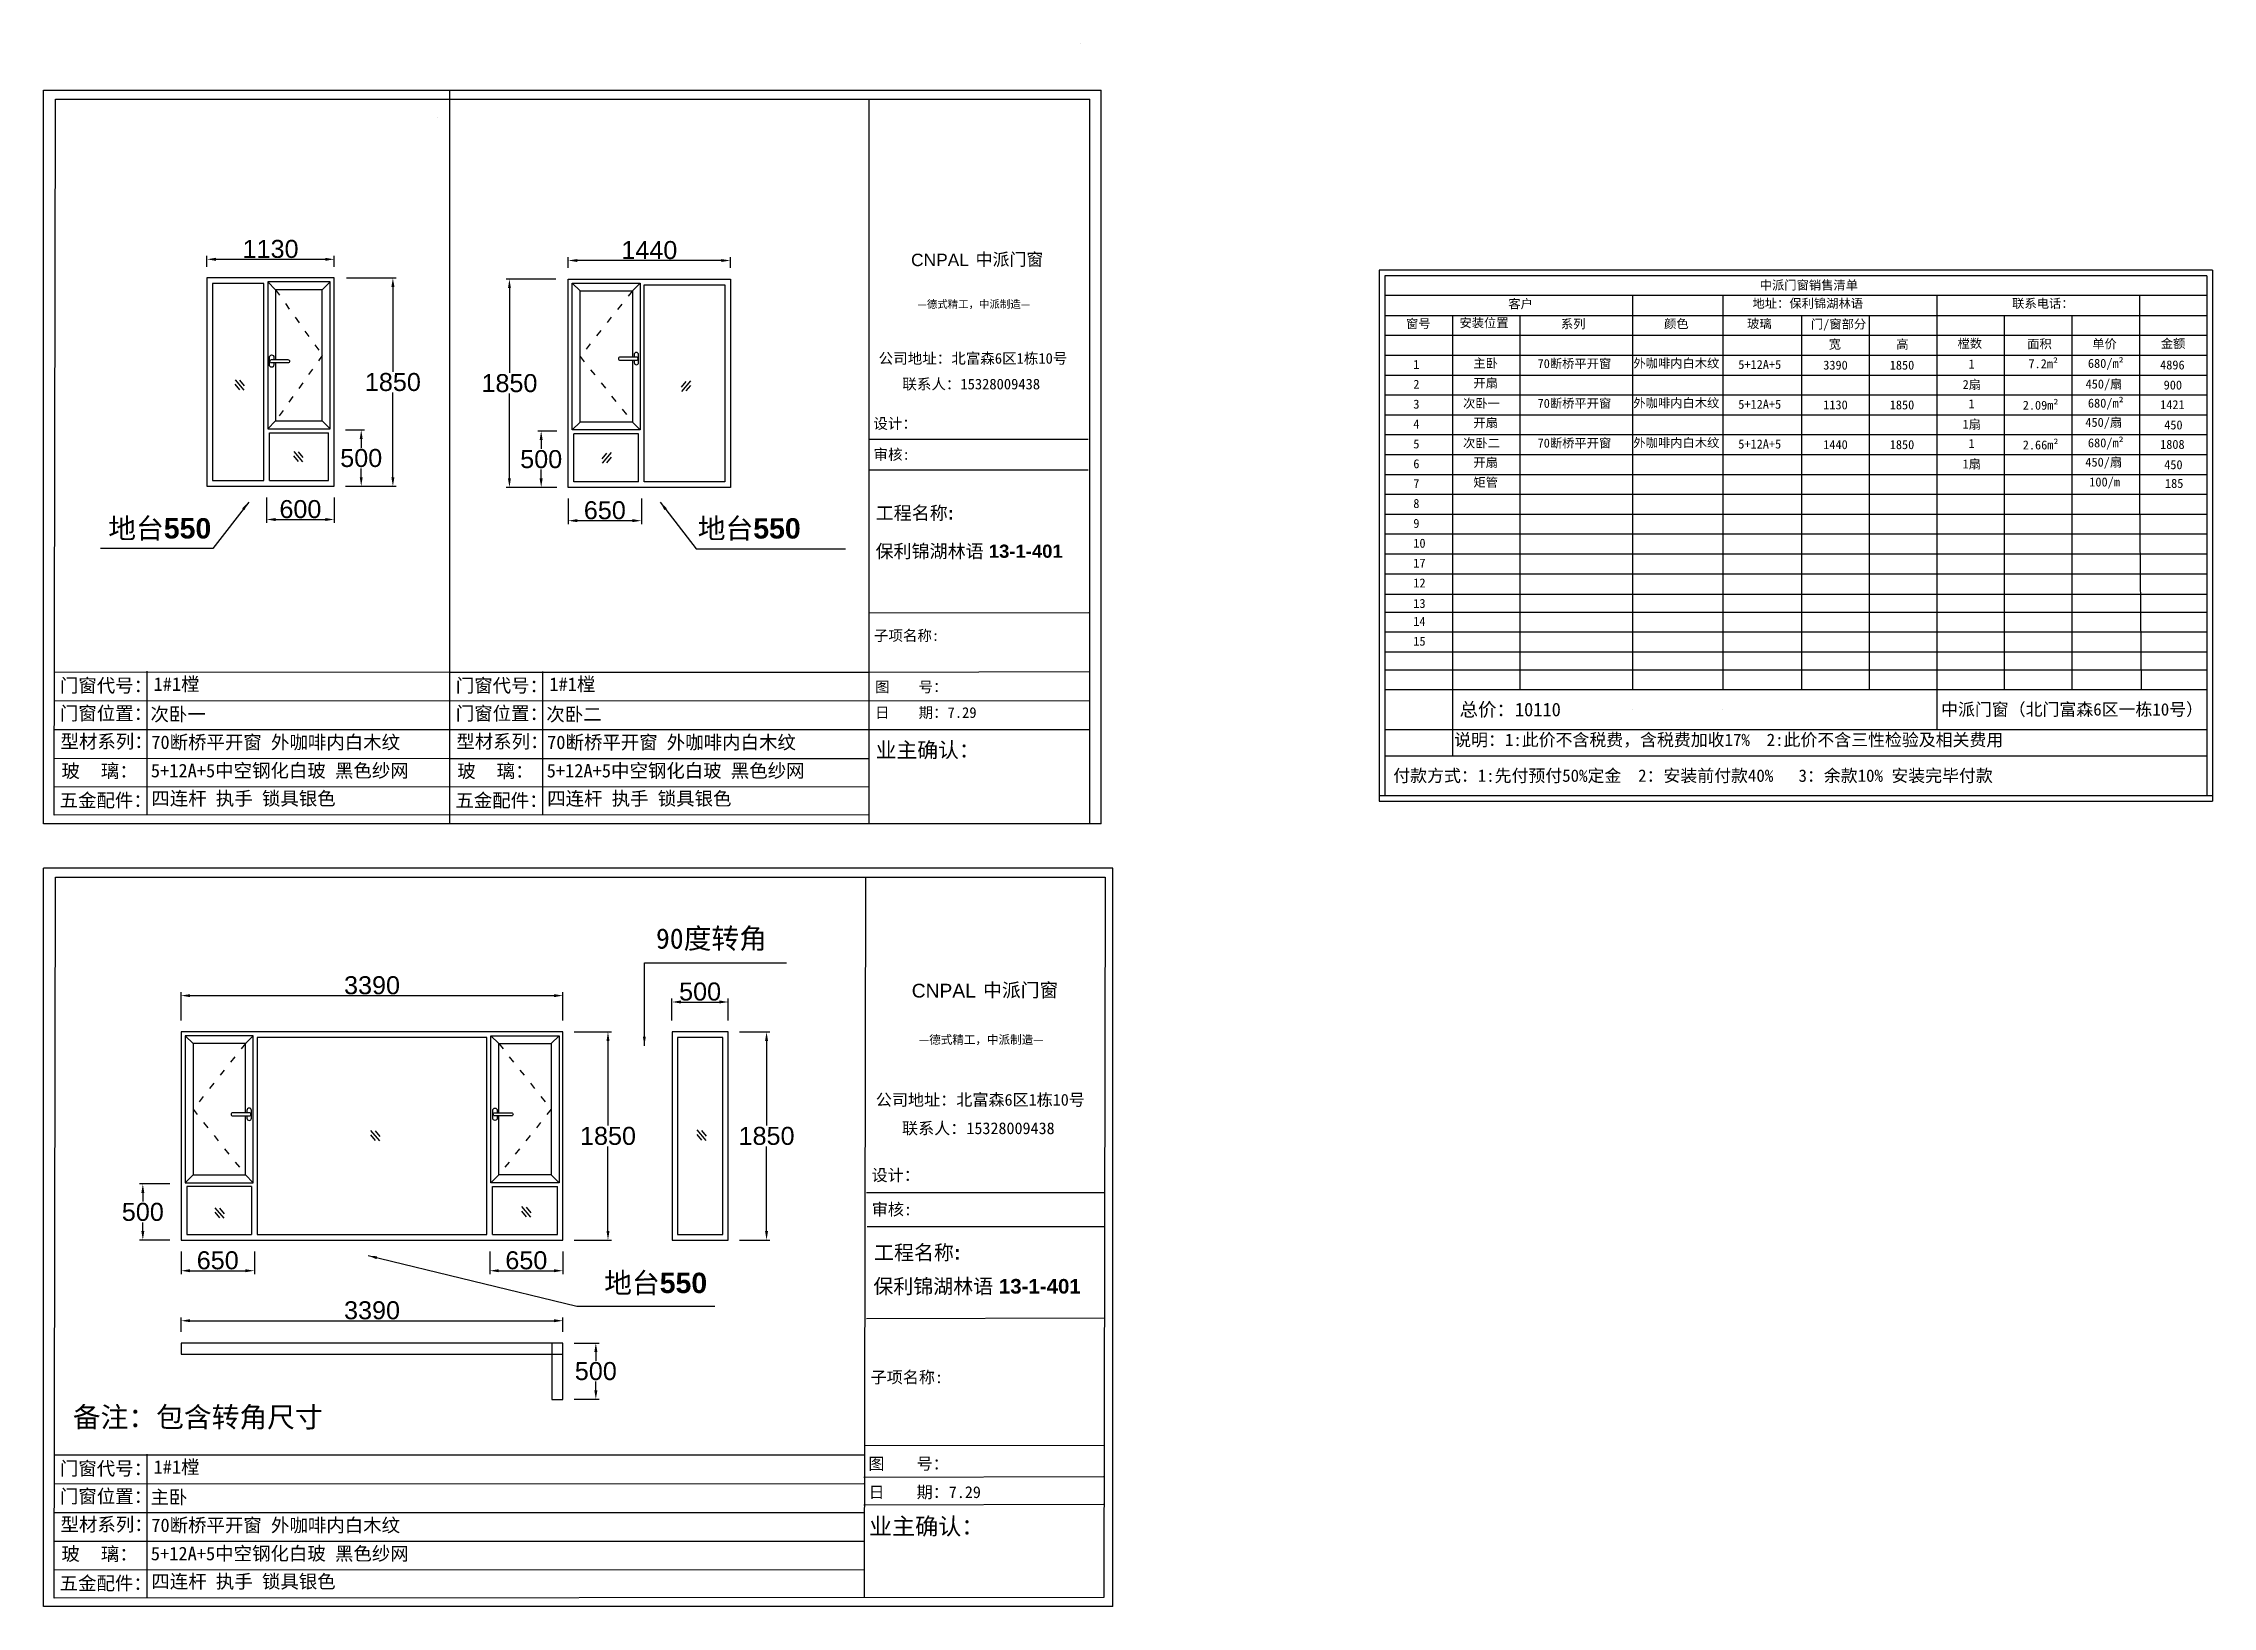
# Model space of a CAD drawing. Header units: inches. Extents: x -138455 to 599497, y -747149 to 13167.
# Drawn here: x 451889 to 471149, y -254215 to -240330 of the extents above; entities that cross this region are included whole.
import ezdxf

# ---------------------------------------------------------------- set-up
doc = ezdxf.new("R2010")
doc.units = ezdxf.units.IN
doc.header["$MEASUREMENT"] = 0
doc.header["$PDMODE"] = 35
doc.header["$PDSIZE"] = -3
doc.linetypes.add('ACAD_ISO03W100', pattern=[30, 12, -18])
doc.layers.add('0 @ 1', color=7, linetype='Continuous')
doc.styles.add('Annotative', font='arialbd.ttf')
doc.styles.add('MtXpl_', font='')
doc.styles.get("Standard").update_dxf_attribs({"font": 'arial.ttf'})
doc.styles.get('MtXpl_').set_extended_font_data('SimSun')
doc.dimstyles.get("Standard").update_dxf_attribs({"dimtxt": 80, "dimasz": 70, "dimexe": 40, "dimexo": 80, "dimgap": 0, "dimtad": 1, "dimtih": 1, "dimtoh": 1, "dimdec": 0, "dimzin": 0, "dimdsep": 46, "dimtxsty": 'Standard', "dimcen": 0.09, "dimadec": 0, "dimazin": 0, "dimtfac": 1, "dimtdec": 0, "dimtofl": 0, "dimtmove": 0, "dimatfit": 3, "dimfxl": 0, "dimtolj": 1, "dimtzin": 0, "dimarcsym": 0})

msp = doc.modelspace()

# ---------------------------------------------------------------- texts
for height, p in [(110.3, (459593.2, -242308.7)), (122.22, (459598.9, -248805.3))]:
    msp.add_text('CNPAL', height=height).set_placement(p)
at = {"style": 'MtXpl_'}
for s, height, p in [('中派门窗', 110.3, (460165.9, -242304.2)), ('—德式精工，中派制造—', 67.874, (459650.9, -242680.6)), ('公司地址：北富森6区1栋10号', 94.517, (459305.4, -243175.5)), ('联系人：15328009438', 94.517, (459515.5, -243403.5)), ('设计：', 94.52, (459258, -243754)), ('审核:', 94.52, (459259.5, -244028.6)), ('子项名称:', 94.52, (459262.6, -245637.5)), ('图    号：', 94.52, (459273.2, -246092.8)), ('日    期：7.29', 94.517, (459273.5, -246321.3)), ('中派门窗', 122.22, (460233.5, -248800.3)), ('—德式精工，中派制造—', 75.213, (459662.9, -249217.3)), ('公司地址：北富森6区1栋10号', 104.737, (459280, -249765.8)), ('联系人：15328009438', 104.737, (459512.7, -250018.5)), ('设计：', 104.74, (459242.3, -250434.7)), ('审核:', 104.74, (459244, -250739)), ('子项名称:', 104.74, (459233.9, -252230.2)), ('图    号：', 104.74, (459214.2, -252997.7)), ('日    期：7.29', 104.737, (459214.5, -253250.9))]:
    msp.add_text(s, height=height, dxfattribs=at).set_placement(p)
at = {"layer": '0 @ 1', "style": 'Annotative'}
for s, height, p in [('工程名称:', 117.32, (459278.5, -244560)), ('保利锦湖林语 13-1-401', 117.315, (459277.8, -244899.5)), ('门窗代号：', 119.99, (452035.9, -246093.6)), ('门窗代号：', 119.99, (455550.5, -246094.2)), ('门窗位置：', 119.99, (452035.9, -246340.7)), ('门窗位置：', 119.99, (455550.5, -246341.3)), ('型材系列：', 119.99, (452041, -246590.5)), ('型材系列：', 119.99, (455555.5, -246591)), ('业主确认：', 135.36, (459279, -246674.1)), ('玻    璃：', 119.99, (452049.3, -246852.3)), ('玻    璃：', 119.99, (455563.9, -246852.9)), ('五金配件：', 119.99, (452033, -247113.2)), ('五金配件：', 119.99, (455547.5, -247113.8)), ('工程名称:', 130, (459264.1, -251134.8)), ('保利锦湖林语 13-1-401', 130, (459258.3, -251435)), ('门窗代号：', 119.99, (452035.9, -253048)), ('门窗位置：', 119.99, (452035.9, -253295.1)), ('型材系列：', 119.99, (452041, -253544.9)), ('业主确认：', 150, (459220.1, -253576.6)), ('玻    璃：', 119.99, (452049.3, -253806.7)), ('五金配件：', 119.99, (452033, -254067.6))]:
    msp.add_text(s, height=height, dxfattribs=at).set_placement(p)
for s, width, insert, char_height, attachment_point in [('{\\fSimSun|b1|i0|c134|p2;中派门窗销售清单}', 1381.442, (467128.1, -242436.9), 80, 1), ('{\\fSimSun|b1|i0|c134|p2;客户}', 485.592, (464895.7, -242603.6), 80, 1), ('{\\fSimSun|b1|i0|c134|p2;地址：保利锦湖林语}', 1564.514, (467064, -242599.4), 80, 1), ('{\\fSimSun|b1|i0|c134|p2;联系电话：}', 603.897, (469369.6, -242599.7), 80, 1), ('{\\fSimSun|b1|i0|c134|p2;窗号}', 485.592, (463988.2, -242779.4), 80, 1), ('{\\fSimSun|b1|i0|c134|p2;安装位置}', 485.592, (464462, -242772.3), 80, 1), ('{\\fSimSun|b1|i0|c134|p2;系列}', 485.592, (465362.9, -242781.6), 80, 1), ('{\\fSimSun|b1|i0|c134|p2;颜色}', 485.592, (466278.8, -242779.7), 80, 1), ('{\\fSimSun|b1|i0|c134|p2;玻璃}', 485.592, (467016.3, -242779.7), 80, 1), ('{\\fSimSun|b1|i0|c134|p2;门/窗部分}', 603.897, (467582.6, -242783.6), 80, 1), ('{\\fSimSun|b1|i0|c134|p2;宽}', 603.897, (467741.1, -242962.4), 80, 1), ('{\\fSimSun|b1|i0|c134|p2;高}', 603.897, (468341.1, -242962.4), 80, 1), ('{\\fSimSun|b1|i0|c134|p2;樘数}', 603.897, (468884.4, -242955.3), 80, 1), ('{\\fSimSun|b1|i0|c134|p2;面积}', 603.897, (469502.9, -242959.2), 80, 1), ('{\\fSimSun|b1|i0|c134|p2;单价}', 603.897, (470080.6, -242959.2), 80, 1), ('{\\fSimSun|b1|i0|c134|p2;金额}', 603.897, (470689.3, -242956.4), 80, 1), ('{\\fSimSun|b1|i0|c134|p2;1}', 485.592, (464052.5, -243141.7), 80, 1), ('{\\fSimSun|b1|i0|c134|p2;主卧}', 921.091, (464585.8, -243130.2), 80, 1), ('{\\fSimSun|b1|i0|c134|p2;70断桥平开窗}', 921.091, (465156.1, -243134.4), 80, 1), ('{\\fSimSun|b1|i0|c134|p2;外咖啡内白木纹}', 840.838, (466006.3, -243131), 80, 1), ('{\\fSimSun|b1|i0|c134|p2;5+12A+5}', 753.781, (466937.9, -243142.8), 80, 1), ('{\\fSimSun|b1|i0|c134|p2;3390}', 753.781, (467692.2, -243148.1), 80, 1), ('{\\fSimSun|b1|i0|c134|p2;1850}', 753.781, (468282.7, -243148.2), 80, 1), ('{\\fSimSun|b1|i0|c134|p2;1}', 753.781, (468981.9, -243138.2), 80, 1), ('{\\fSimSun|b1|i0|c134|p2;7.2m²}', 753.781, (469514.3, -243135.4), 80, 1), ('{\\fSimSun|b1|i0|c134|p2;680/m²}', 753.781, (470042.4, -243132.7), 80, 1), ('{\\fSimSun|b1|i0|c134|p2;4896}', 753.781, (470683.2, -243146.3), 80, 1), ('{\\fSimSun|b1|i0|c134|p2;2}', 485.592, (464052.5, -243318.2), 80, 1), ('{\\fSimSun|b1|i0|c134|p2;开扇}', 921.091, (464585.8, -243306.7), 80, 1), ('{\\fSimSun|b1|i0|c134|p2;2扇}', 921.091, (468929.7, -243320.2), 80, 1), ('{\\fSimSun|b1|i0|c134|p2;450/扇}', 921.091, (470021.4, -243316), 80, 1), ('{\\fSimSun|b1|i0|c134|p2;900}', 921.091, (470714.7, -243324.8), 80, 1), ('{\\fSimSun|b1|i0|c134|p2;3}', 485.592, (464052.5, -243494.6), 80, 1), ('{\\fSimSun|b1|i0|c134|p2;次卧一}', 921.091, (464494, -243487.3), 80, 1), ('{\\fSimSun|b1|i0|c134|p2;70断桥平开窗}', 921.091, (465156.1, -243487.3), 80, 1), ('{\\fSimSun|b1|i0|c134|p2;外咖啡内白木纹}', 840.838, (466006.3, -243483.9), 80, 1), ('{\\fSimSun|b1|i0|c134|p2;5+12A+5}', 753.781, (466937.9, -243495.8), 80, 1), ('{\\fSimSun|b1|i0|c134|p2;1130}', 753.781, (467692.2, -243501), 80, 1), ('{\\fSimSun|b1|i0|c134|p2;1850}', 753.781, (468282.7, -243501.2), 80, 1), ('{\\fSimSun|b1|i0|c134|p2;1}', 753.781, (468981.9, -243491.2), 80, 1), ('{\\fSimSun|b1|i0|c134|p2;2.09m²}', 753.781, (469463.8, -243504.2), 80, 1), ('{\\fSimSun|b1|i0|c134|p2;450/扇}', 921.091, (470019.6, -243656.5), 80, 1), ('{\\fSimSun|b1|i0|c134|p2;680/m²}', 753.781, (470042.4, -243485.6), 80, 1), ('{\\fSimSun|b1|i0|c134|p2;1421}', 753.781, (470683.2, -243499.2), 80, 1), ('{\\fSimSun|b1|i0|c134|p2;4}', 485.592, (464052.5, -243671.1), 80, 1), ('{\\fSimSun|b1|i0|c134|p2;次卧二}', 921.091, (464494, -243840.3), 80, 1), ('{\\fSimSun|b1|i0|c134|p2;开扇}', 921.091, (464585.8, -243659.6), 80, 1), ('{\\fSimSun|b1|i0|c134|p2;70断桥平开窗}', 921.091, (465156.1, -243840.3), 80, 1), ('{\\fSimSun|b1|i0|c134|p2;外咖啡内白木纹}', 840.838, (466006.3, -243836.9), 80, 1), ('{\\fSimSun|b1|i0|c134|p2;1扇}', 921.091, (468929.7, -243673.1), 80, 1), ('{\\fSimSun|b1|i0|c134|p2;680/m²}', 753.781, (470042.4, -243838.5), 80, 1), ('{\\fSimSun|b1|i0|c134|p2;450}', 921.091, (470719.5, -243679.3), 80, 1), ('{\\fSimSun|b1|i0|c134|p2;5}', 485.592, (464052.5, -243847.6), 80, 1), ('{\\fSimSun|b1|i0|c134|p2;6}', 485.592, (464052.5, -244024.1), 80, 1), ('{\\fSimSun|b1|i0|c134|p2;开扇}', 921.091, (464585.8, -244012.6), 80, 1), ('{\\fSimSun|b1|i0|c134|p2;5+12A+5}', 753.781, (466937.9, -243848.7), 80, 1), ('{\\fSimSun|b1|i0|c134|p2;1440}', 753.781, (467692.2, -243854), 80, 1), ('{\\fSimSun|b1|i0|c134|p2;1850}', 753.781, (468282.7, -243854.1), 80, 1), ('{\\fSimSun|b1|i0|c134|p2;1扇}', 921.091, (468929.7, -244026.1), 80, 1), ('{\\fSimSun|b1|i0|c134|p2;1}', 753.781, (468981.9, -243844.1), 80, 1), ('{\\fSimSun|b1|i0|c134|p2;2.66m²}', 753.781, (469463.8, -243857.1), 80, 1), ('{\\fSimSun|b1|i0|c134|p2;450/扇}', 921.091, (470019.6, -244009.5), 80, 1), ('{\\fSimSun|b1|i0|c134|p2;1808}', 753.781, (470683.2, -243852.1), 80, 1), ('{\\fSimSun|b1|i0|c134|p2;7}', 485.592, (464052.5, -244200.5), 80, 1), ('{\\fSimSun|b1|i0|c134|p2;矩管}', 921.091, (464585.8, -244189.1), 80, 1), ('{\\fSimSun|b1|i0|c134|p2;100/m}', 921.091, (470054.2, -244185.9), 80, 1), ('{\\fSimSun|b1|i0|c134|p2;450}', 921.091, (470719.5, -244032.3), 80, 1), ('{\\fSimSun|b1|i0|c134|p2;185}', 921.091, (470726.6, -244198.6), 80, 1), ('{\\fSimSun|b1|i0|c134|p2;8}', 485.592, (464052.5, -244377), 80, 1), ('{\\fSimSun|b1|i0|c134|p2;地台}550', 924.387, (453379.2, -244547.2), 180.693, 3), ('{\\fSimSun|b1|i0|c134|p2;地台}550', 924.387, (457699.1, -244547.9), 180.693, 1), ('{\\fSimSun|b1|i0|c134|p2;9}', 485.592, (464052.5, -244553.5), 80, 1), ('{\\fSimSun|b1|i0|c134|p2;10}', 485.592, (464052.5, -244729.9), 80, 1), ('{\\fSimSun|b1|i0|c134|p2;17}', 485.592, (464052.5, -244906.4), 80, 1), ('{\\fSimSun|b1|i0|c134|p2;12}', 485.592, (464052.5, -245082.9), 80, 1), ('{\\fSimSun|b1|i0|c134|p2;13}', 485.592, (464052.5, -245264.7), 80, 1), ('{\\fSimSun|b1|i0|c134|p2;14}', 485.592, (464052.5, -245423.8), 80, 1), ('{\\fSimSun|b1|i0|c134|p2;15}', 485.592, (464052.5, -245600.3), 80, 1), ('{\\fSimSun|b1|i0|c134|p2;1#1樘}', 4396.385, (452866.8, -245961.3), 119.988, 1), ('{\\fSimSun|b1|i0|c134|p2;1#1樘}', 4396.385, (456381.3, -245961.9), 119.988, 1), ('{\\fSimSun|b1|i0|c134|p2;次卧一}', 4396.385, (452840, -246228.6), 119.988, 1), ('{\\fSimSun|b1|i0|c134|p2;次卧二}', 4396.385, (456354.5, -246229.2), 119.988, 1), ('{\\fSimSun|b1|i0|c134|p2;总价：10110}', 2423.77, (464463.3, -246187.1), 120, 1), ('{\\fSimSun|b1|i0|c134|p2;中派门窗（北门富森6区一栋10号）}', 2734.804, (468739.1, -246190.8), 110, 1), ('{\\fSimSun|b1|i0|c134|p2;70断桥平开窗 外咖啡内白木纹}', 4396.385, (452846.9, -246477.8), 119.988, 1), ('{\\fSimSun|b1|i0|c134|p2;70断桥平开窗 外咖啡内白木纹}', 4396.385, (456361.4, -246478.4), 119.988, 1), ('{\\fSimSun|b1|i0|c134|p2;说明：1:此价不含税费，含税费加收17%  2:此价不含三性检验及相关费用}', 6113.097, (464415.8, -246461.1), 110, 1), ('{\\fSimSun|b1|i0|c134|p2;5+12A+5中空钢化白玻 黑色纱网}', 5972.399, (452843.1, -246729.4), 119.988, 1), ('{\\fSimSun|b1|i0|c134|p2;5+12A+5中空钢化白玻 黑色纱网}', 5972.399, (456357.6, -246730), 119.988, 1), ('{\\fSimSun|b1|i0|c134|p2;付款方式：1:先付预付50%定金  2：安装前付款40%   3：余款10% 安装完毕付款}', 6510.182, (463874.5, -246779.2), 110, 1), ('{\\fSimSun|b1|i0|c134|p2;四连杆 执手 锁具银色}', 5156.596, (452847.7, -246977.3), 119.988, 1), ('{\\fSimSun|b1|i0|c134|p2;四连杆 执手 锁具银色}', 5156.596, (456362.2, -246977.9), 119.988, 1), ('{\\fSimSun|b1|i0|c134|p2;90度转角}', 1580.103, (457327.9, -248190.6), 180.693, 1), ('{\\fSimSun|b1|i0|c134|p2;地台}550', 924.387, (456868.5, -251249.6), 180.693, 1), ('{\\fSimSun|b1|i0|c134|p2;备注：包含转角尺寸}', 2472.472, (452150.3, -252441.5), 180.693, 1), ('{\\fSimSun|b1|i0|c134|p2;1#1樘}', 4396.385, (452866.8, -252915.7), 119.988, 1), ('{\\fSimSun|b1|i0|c134|p2;主卧}', 4396.385, (452840, -253183), 119.988, 1), ('{\\fSimSun|b1|i0|c134|p2;70断桥平开窗 外咖啡内白木纹}', 4396.385, (452846.9, -253432.2), 119.988, 1), ('{\\fSimSun|b1|i0|c134|p2;5+12A+5中空钢化白玻 黑色纱网}', 5972.399, (452843.1, -253683.8), 119.988, 1), ('{\\fSimSun|b1|i0|c134|p2;四连杆 执手 锁具银色}', 5156.596, (452847.7, -253931.7), 119.988, 1)]:
    msp.add_mtext_dynamic_manual_height_columns(s, width=width, gutter_width=903.5, heights=[0], dxfattribs=dict(at, insert=insert, char_height=char_height, attachment_point=attachment_point))

# ---------------------------------------------------------------- blocks, each defined once
blk = doc.blocks.new('*D1071')
at = {"color": 0, "lineweight": -2, "transparency": 16777216}
for p, q in [((453012, -250460), (452742, -250460)), ((452772, -250540), (452772, -250618)), ((453012, -250960), (452742, -250960)), ((452772, -250880), (452772, -250802))]:
    blk.add_line(p, q, dxfattribs=at)
at = {"color": 0, "transparency": 16777216}
for points in [[(452759, -250540), (452785, -250540), (452772, -250460)], [(452759, -250880), (452785, -250880), (452772, -250960)]]:
    blk.add_solid(points, dxfattribs=at)
at = {"layer": 'Defpoints', "color": 0, "transparency": 16777216}
for p in [(453112, -250460), (452772, -250960), (453112, -250960)]:
    blk.add_point(p, dxfattribs=at)
at = {"color": 0, "transparency": 16777216, "insert": (452772, -250710), "char_height": 160, "attachment_point": 5}
blk.add_mtext('\\A1;500', dxfattribs=at)
blk = doc.blocks.new('*D1072')
at = {"color": 0, "lineweight": -2, "transparency": 16777216}
for p, q in [((456602, -249110), (456932, -249110)), ((456902, -249190), (456902, -249943)), ((456902, -250880), (456902, -250127)), ((456602, -250960), (456932, -250960))]:
    blk.add_line(p, q, dxfattribs=at)
at = {"color": 0, "transparency": 16777216}
for points in [[(456889, -249190), (456915, -249190), (456902, -249110)], [(456889, -250880), (456915, -250880), (456902, -250960)]]:
    blk.add_solid(points, dxfattribs=at)
at = {"layer": 'Defpoints', "color": 0, "transparency": 16777216}
for p in [(456502, -249110), (456502, -250960), (456902, -250960)]:
    blk.add_point(p, dxfattribs=at)
at = {"color": 0, "transparency": 16777216, "insert": (456902, -250035), "char_height": 160, "attachment_point": 5}
blk.add_mtext('\\A1;1850', dxfattribs=at)
blk = doc.blocks.new('*D1073')
at = {"color": 0, "lineweight": -2, "transparency": 16777216}
for p, q in [((457470, -249010), (457470, -248815)), ((457550, -248845), (457890, -248845)), ((457970, -249010), (457970, -248815))]:
    blk.add_line(p, q, dxfattribs=at)
at = {"color": 0, "transparency": 16777216}
for points in [[(457550, -248831), (457550, -248858), (457470, -248845)], [(457890, -248831), (457890, -248858), (457970, -248845)]]:
    blk.add_solid(points, dxfattribs=at)
at = {"layer": 'Defpoints', "color": 0, "transparency": 16777216}
for p in [(457970, -248845), (457470, -249110), (457970, -249110)]:
    blk.add_point(p, dxfattribs=at)
at = {"color": 0, "transparency": 16777216, "insert": (457720, -248753), "char_height": 160, "attachment_point": 5}
blk.add_mtext('\\A1;500', dxfattribs=at)
blk = doc.blocks.new('*D1074')
at = {"color": 0, "lineweight": -2, "transparency": 16777216}
for p, q in [((458070, -249110), (458340, -249110)), ((458310, -249190), (458310, -249943)), ((458310, -250880), (458310, -250127)), ((458070, -250960), (458340, -250960))]:
    blk.add_line(p, q, dxfattribs=at)
at = {"color": 0, "transparency": 16777216}
for points in [[(458297, -249190), (458323, -249190), (458310, -249110)], [(458297, -250880), (458323, -250880), (458310, -250960)]]:
    blk.add_solid(points, dxfattribs=at)
at = {"layer": 'Defpoints', "color": 0, "transparency": 16777216}
for p in [(457970, -249110), (457970, -250960), (458310, -250960)]:
    blk.add_point(p, dxfattribs=at)
at = {"color": 0, "transparency": 16777216, "insert": (458310, -250035), "char_height": 160, "attachment_point": 5}
blk.add_mtext('\\A1;1850', dxfattribs=at)
blk = doc.blocks.new('123as')
at = {"color": 0}
for p, q in [((90189, 51387), (90252, 51462)), ((90194, 51330), (90312, 51470)), ((90251, 51335), (90314, 51410))]:
    blk.add_line(p, q, dxfattribs=at)
blk = doc.blocks.new('*D1076')
at = {"color": 0, "lineweight": -2, "transparency": 16777216}
for p, q in [((453112, -251060), (453112, -251262)), ((453762, -251060), (453762, -251262)), ((453192, -251232), (453682, -251232))]:
    blk.add_line(p, q, dxfattribs=at)
at = {"color": 0, "transparency": 16777216}
for points in [[(453192, -251218), (453192, -251245), (453112, -251232)], [(453682, -251218), (453682, -251245), (453762, -251232)]]:
    blk.add_solid(points, dxfattribs=at)
at = {"layer": 'Defpoints', "color": 0, "transparency": 16777216}
for p in [(453112, -250960), (453762, -250960), (453762, -251232)]:
    blk.add_point(p, dxfattribs=at)
at = {"color": 0, "transparency": 16777216, "insert": (453437, -251140), "char_height": 160, "attachment_point": 5}
blk.add_mtext('\\A1;650', dxfattribs=at)
blk = doc.blocks.new('*D1075')
at = {"color": 0, "lineweight": -2, "transparency": 16777216}
for p, q in [((455852, -251060), (455852, -251262)), ((456502, -251060), (456502, -251262)), ((455932, -251232), (456422, -251232))]:
    blk.add_line(p, q, dxfattribs=at)
at = {"color": 0, "transparency": 16777216}
for points in [[(455932, -251218), (455932, -251245), (455852, -251232)], [(456422, -251218), (456422, -251245), (456502, -251232)]]:
    blk.add_solid(points, dxfattribs=at)
at = {"layer": 'Defpoints', "color": 0, "transparency": 16777216}
for p in [(455852, -250960), (456502, -250960), (456502, -251232)]:
    blk.add_point(p, dxfattribs=at)
at = {"color": 0, "transparency": 16777216, "insert": (456177, -251140), "char_height": 160, "attachment_point": 5}
blk.add_mtext('\\A1;650', dxfattribs=at)
blk = doc.blocks.new('*D1077')
at = {"color": 0, "lineweight": -2, "transparency": 16777216}
for p, q in [((453112, -249010), (453112, -248758)), ((453192, -248788), (456422, -248788)), ((456502, -249010), (456502, -248758))]:
    blk.add_line(p, q, dxfattribs=at)
at = {"color": 0, "transparency": 16777216}
for points in [[(453192, -248775), (453192, -248802), (453112, -248788)], [(456422, -248775), (456422, -248802), (456502, -248788)]]:
    blk.add_solid(points, dxfattribs=at)
at = {"layer": 'Defpoints', "color": 0, "transparency": 16777216}
for p in [(456502, -248788), (453112, -249110), (456502, -249110)]:
    blk.add_point(p, dxfattribs=at)
at = {"color": 0, "transparency": 16777216, "insert": (454807, -248697), "char_height": 160, "attachment_point": 5}
blk.add_mtext('\\A1;3390', dxfattribs=at)
blk = doc.blocks.new('*D1078')
at = {"color": 0, "lineweight": -2, "transparency": 16777216}
for p, q in [((454580, -242414), (455022, -242414)), ((454992, -242494), (454992, -243247)), ((454992, -244184), (454992, -243430)), ((454580, -244264), (455022, -244264))]:
    blk.add_line(p, q, dxfattribs=at)
at = {"color": 0, "transparency": 16777216}
for points in [[(454979, -242494), (455006, -242494), (454992, -242414)], [(454979, -244184), (455006, -244184), (454992, -244264)]]:
    blk.add_solid(points, dxfattribs=at)
at = {"layer": 'Defpoints', "color": 0, "transparency": 16777216}
for p in [(454480, -242414), (454480, -244264), (454992, -244264)]:
    blk.add_point(p, dxfattribs=at)
at = {"color": 0, "transparency": 16777216, "insert": (454992, -243339), "char_height": 160, "attachment_point": 5}
blk.add_mtext('\\A1;1850', dxfattribs=at)
blk = doc.blocks.new('*D1079')
at = {"color": 0, "lineweight": -2, "transparency": 16777216}
for p, q in [((453341, -242314), (453341, -242218)), ((453421, -242248), (454391, -242248)), ((454471, -242314), (454471, -242218))]:
    blk.add_line(p, q, dxfattribs=at)
at = {"color": 0, "transparency": 16777216}
for points in [[(453421, -242235), (453421, -242262), (453341, -242248)], [(454391, -242235), (454391, -242262), (454471, -242248)]]:
    blk.add_solid(points, dxfattribs=at)
at = {"layer": 'Defpoints', "color": 0, "transparency": 16777216}
for p in [(454471, -242248), (453341, -242414), (454471, -242414)]:
    blk.add_point(p, dxfattribs=at)
at = {"color": 0, "transparency": 16777216, "insert": (453906, -242157), "char_height": 160, "attachment_point": 5}
blk.add_mtext('\\A1;1130', dxfattribs=at)
blk = doc.blocks.new('*D1080')
at = {"color": 0, "lineweight": -2, "transparency": 16777216}
for p, q in [((453871, -244364), (453871, -244589)), ((454471, -244364), (454471, -244589)), ((453951, -244559), (454391, -244559))]:
    blk.add_line(p, q, dxfattribs=at)
at = {"color": 0, "transparency": 16777216}
for points in [[(453951, -244546), (453951, -244573), (453871, -244559)], [(454391, -244546), (454391, -244573), (454471, -244559)]]:
    blk.add_solid(points, dxfattribs=at)
at = {"layer": 'Defpoints', "color": 0, "transparency": 16777216}
for p in [(453871, -244264), (454471, -244264), (454471, -244559)]:
    blk.add_point(p, dxfattribs=at)
at = {"color": 0, "transparency": 16777216, "insert": (454171, -244468), "char_height": 160, "attachment_point": 5}
blk.add_mtext('\\A1;600', dxfattribs=at)
blk = doc.blocks.new('*D1081')
at = {"color": 0, "lineweight": -2, "transparency": 16777216}
for p, q in [((454571, -243764), (454741, -243764)), ((454711, -243844), (454711, -243922)), ((454711, -244184), (454711, -244105)), ((454571, -244264), (454741, -244264))]:
    blk.add_line(p, q, dxfattribs=at)
at = {"color": 0, "transparency": 16777216}
for points in [[(454698, -243844), (454724, -243844), (454711, -243764)], [(454698, -244184), (454724, -244184), (454711, -244264)]]:
    blk.add_solid(points, dxfattribs=at)
at = {"layer": 'Defpoints', "color": 0, "transparency": 16777216}
for p in [(454471, -243764), (454471, -244264), (454711, -244264)]:
    blk.add_point(p, dxfattribs=at)
at = {"color": 0, "transparency": 16777216, "insert": (454711, -244014), "char_height": 160, "attachment_point": 5}
blk.add_mtext('\\A1;500', dxfattribs=at)
blk = doc.blocks.new('*D1082')
at = {"color": 0, "lineweight": -2, "transparency": 16777216}
for p, q in [((456439, -242424), (455997, -242424)), ((456027, -242504), (456027, -243257)), ((456027, -244194), (456027, -243441)), ((456439, -244274), (455997, -244274))]:
    blk.add_line(p, q, dxfattribs=at)
at = {"color": 0, "transparency": 16777216}
for points in [[(456014, -242504), (456040, -242504), (456027, -242424)], [(456014, -244194), (456040, -244194), (456027, -244274)]]:
    blk.add_solid(points, dxfattribs=at)
at = {"layer": 'Defpoints', "color": 0, "transparency": 16777216}
for p in [(456539, -242424), (456027, -244274), (456539, -244274)]:
    blk.add_point(p, dxfattribs=at)
at = {"color": 0, "transparency": 16777216, "insert": (456027, -243349), "char_height": 160, "attachment_point": 5}
blk.add_mtext('\\A1;1850', dxfattribs=at)
blk = doc.blocks.new('*D1084')
at = {"color": 0, "lineweight": -2, "transparency": 16777216}
for p, q in [((456549, -242324), (456549, -242229)), ((457909, -242259), (456629, -242259)), ((457989, -242324), (457989, -242229))]:
    blk.add_line(p, q, dxfattribs=at)
at = {"color": 0, "transparency": 16777216}
for points in [[(456629, -242246), (456629, -242272), (456549, -242259)], [(457909, -242246), (457909, -242272), (457989, -242259)]]:
    blk.add_solid(points, dxfattribs=at)
at = {"layer": 'Defpoints', "color": 0, "transparency": 16777216}
for p in [(456549, -242259), (456549, -242424), (457989, -242424)]:
    blk.add_point(p, dxfattribs=at)
at = {"color": 0, "transparency": 16777216, "insert": (457269, -242167), "char_height": 160, "attachment_point": 5}
blk.add_mtext('\\A1;1440', dxfattribs=at)
blk = doc.blocks.new('*D1085')
at = {"color": 0, "lineweight": -2, "transparency": 16777216}
for p, q in [((456549, -244374), (456549, -244600)), ((457199, -244374), (457199, -244600)), ((457119, -244570), (456629, -244570))]:
    blk.add_line(p, q, dxfattribs=at)
at = {"color": 0, "transparency": 16777216}
for points in [[(456629, -244556), (456629, -244583), (456549, -244570)], [(457119, -244556), (457119, -244583), (457199, -244570)]]:
    blk.add_solid(points, dxfattribs=at)
at = {"layer": 'Defpoints', "color": 0, "transparency": 16777216}
for p in [(456549, -244274), (457199, -244274), (456549, -244570)]:
    blk.add_point(p, dxfattribs=at)
at = {"color": 0, "transparency": 16777216, "insert": (456874, -244478), "char_height": 160, "attachment_point": 5}
blk.add_mtext('\\A1;650', dxfattribs=at)
blk = doc.blocks.new('*D1083')
at = {"color": 0, "lineweight": -2, "transparency": 16777216}
for p, q in [((456449, -243774), (456279, -243774)), ((456309, -243854), (456309, -243932)), ((456309, -244194), (456309, -244116)), ((456449, -244274), (456279, -244274))]:
    blk.add_line(p, q, dxfattribs=at)
at = {"color": 0, "transparency": 16777216}
for points in [[(456295, -243854), (456322, -243854), (456309, -243774)], [(456295, -244194), (456322, -244194), (456309, -244274)]]:
    blk.add_solid(points, dxfattribs=at)
at = {"layer": 'Defpoints', "color": 0, "transparency": 16777216}
for p in [(456549, -243774), (456309, -244274), (456549, -244274)]:
    blk.add_point(p, dxfattribs=at)
at = {"color": 0, "transparency": 16777216, "insert": (456309, -244024), "char_height": 160, "attachment_point": 5}
blk.add_mtext('\\A1;500', dxfattribs=at)
blk = doc.blocks.new('dzcs')
blk.add_lwpolyline([(142182, -3328), (142182, -3342, 0.414214), (142196, -3355), (142196, -3355, 0.414214), (142209, -3342), (142209, -3294, 0.414214), (142196, -3280), (142196, -3280, 0.414214), (142182, -3294), (142182, -3308)], format="xyb")
blk.add_lwpolyline([(142096, -3328), (142196, -3328, 0.414214), (142206, -3318), (142206, -3318, 0.414214), (142196, -3308), (142096, -3308, 0.414214), (142086, -3318), (142086, -3318, 0.414214)], format="xyb", close=True)
blk = doc.blocks.new('*D1086')
at = {"color": 0, "lineweight": -2, "transparency": 16777216}
for p, q in [((453112, -251774), (453112, -251646)), ((453192, -251676), (456422, -251676)), ((456502, -251774), (456502, -251646))]:
    blk.add_line(p, q, dxfattribs=at)
at = {"color": 0, "transparency": 16777216}
for points in [[(453192, -251662), (453192, -251689), (453112, -251676)], [(456422, -251662), (456422, -251689), (456502, -251676)]]:
    blk.add_solid(points, dxfattribs=at)
at = {"layer": 'Defpoints', "color": 0, "transparency": 16777216}
for p in [(456502, -251676), (453112, -251874), (456502, -251874)]:
    blk.add_point(p, dxfattribs=at)
at = {"color": 0, "transparency": 16777216, "insert": (454807, -251584), "char_height": 160, "attachment_point": 5}
blk.add_mtext('\\A1;3390', dxfattribs=at)
blk = doc.blocks.new('*D1087')
at = {"color": 0, "lineweight": -2, "transparency": 16777216}
for p, q in [((456602, -251874), (456824, -251874)), ((456794, -251954), (456794, -252033)), ((456794, -252294), (456794, -252216)), ((456602, -252374), (456824, -252374))]:
    blk.add_line(p, q, dxfattribs=at)
at = {"color": 0, "transparency": 16777216}
for points in [[(456781, -251954), (456808, -251954), (456794, -251874)], [(456781, -252294), (456808, -252294), (456794, -252374)]]:
    blk.add_solid(points, dxfattribs=at)
at = {"layer": 'Defpoints', "color": 0, "transparency": 16777216}
for p in [(456502, -251874), (456502, -252374), (456794, -252374)]:
    blk.add_point(p, dxfattribs=at)
at = {"color": 0, "transparency": 16777216, "insert": (456794, -252124), "char_height": 160, "attachment_point": 5}
blk.add_mtext('\\A1;500', dxfattribs=at)

# ---------------------------------------------------------------- dimensions: what is measured, and where the dimension line sits
for base, p1, p2, picture, middle in [((454470.6, -242248.4), (453340.6, -242413.7), (454470.6, -242413.7), '*D1079', (453905.6, -242156.7)), ((454470.6, -244559.3), (453870.6, -244263.7), (454470.6, -244263.7), '*D1080', (454170.6, -244467.6)), ((456502.5, -248788.4), (453112.5, -249109.9), (456502.5, -249109.9), '*D1077', (454807.5, -248696.7)), ((457970.5, -248844.8), (457470.5, -249109.9), (457970.5, -249109.9), '*D1073', (457720.5, -248753.1)), ((453762.5, -251231.7), (453112.5, -250959.9), (453762.5, -250959.9), '*D1076', (453437.5, -251140)), ((456502.5, -251231.7), (455852.5, -250959.9), (456502.5, -250959.9), '*D1075', (456177.5, -251140)), ((456502.5, -251675.7), (453112.5, -251874.3), (456502.5, -251874.3), '*D1086', (454807.5, -251584))]:
    dim = msp.add_linear_dim(base=base, p1=p1, p2=p2, dimstyle='Standard', override={"dimtxt": 160, "dimasz": 80, "dimexe": 30, "dimexo": 100, "dimgap": 10})
    dim.commit()
    dim.dimension.update_dxf_attribs({"geometry": picture, "text_midpoint": middle})
for base, p1, p2, angle, picture, middle in [((456548.9, -242258.8), (457988.9, -242424.1), (456548.9, -242424.1), 180, '*D1084', (457268.9, -242167.1)), ((454711, -244263.7), (454470.6, -243763.7), (454470.6, -244263.7), 90, '*D1081', (454711, -244013.7)), ((456308.5, -244274.1), (456548.9, -243774.1), (456548.9, -244274.1), 90, '*D1083', (456308.5, -244024.1)), ((456548.9, -244569.7), (457198.9, -244274.1), (456548.9, -244274.1), 180, '*D1085', (456873.9, -244478)), ((456902, -250959.9), (456502.5, -249109.9), (456502.5, -250959.9), 90, '*D1072', (456902, -250034.9)), ((458309.9, -250959.9), (457970.5, -249109.9), (457970.5, -250959.9), 90, '*D1074', (458309.9, -250034.9)), ((452772, -250959.9), (453112.5, -250459.9), (453112.5, -250959.9), 90, '*D1071', (452772, -250709.9)), ((456794.3, -252374.3), (456502.5, -251874.3), (456502.5, -252374.3), 90, '*D1087', (456794.3, -252124.3))]:
    dim = msp.add_linear_dim(base=base, p1=p1, p2=p2, angle=angle, dimstyle='Standard', override={"dimtxt": 160, "dimasz": 80, "dimexe": 30, "dimexo": 100, "dimgap": 10})
    dim.commit()
    dim.dimension.update_dxf_attribs({"geometry": picture, "text_midpoint": middle})
for base, p1, p2, picture, middle in [((454992.4, -244263.7), (454480.4, -242413.7), (454480.4, -244263.7), '*D1078', (454992.4, -243338.7)), ((456027.1, -244274.1), (456539.1, -242424.1), (456539.1, -244274.1), '*D1082', (456027.1, -243349.1))]:
    dim = msp.add_linear_dim(base=base, p1=p1, p2=p2, angle=90, dimstyle='Standard', override={"dimtxt": 160, "dimasz": 80, "dimexe": 30, "dimexo": 100, "dimgap": 10})
    dim.commit()
    dim.dimension.update_dxf_attribs({"geometry": picture, "text_midpoint": middle, "dimtype": 160})

# ---------------------------------------------------------------- linework, layer by layer
for p, q in [((461101.9, -240330.3), (461101.9, -240330.5)), ((451889, -247261.5), (451889, -240745.1)), ((451889, -240745.1), (461279.6, -240745.1)), ((455497.2, -247261.3), (455497.2, -240745.7)), ((461179.6, -240745.7), (461179.6, -240745.7)), ((461279.6, -247261.5), (461279.6, -240745.1)), ((451983.5, -247184.7), (451995.1, -240824.8)), ((451995.1, -240824.8), (461179.6, -240825.7)), ((459222.5, -247261.4), (459222.5, -240825.7)), ((461179.6, -247261.5), (461179.6, -240825.7)), ((455388.8, -240992.9), (455388.8, -240993.1)), ((454470.6, -242413.7), (453340.6, -242413.7)), ((453340.6, -242413.7), (453340.6, -244263.7)), ((453845.6, -244213.7), (453845.6, -242463.7)), ((453950.6, -242518.7), (453880.6, -242448.7)), ((454365.6, -242518.7), (454435.6, -242448.7)), ((454470.6, -244263.7), (454470.6, -242413.7)), ((456548.9, -244274.1), (456548.9, -242424.1)), ((456548.9, -242424.1), (457988.9, -242424.1)), ((456653.9, -242529.1), (456583.9, -242459.1)), ((457118.9, -242529.1), (457188.9, -242459.1)), ((457223.9, -244224.1), (457223.9, -242474.1)), ((457988.9, -242424.1), (457988.9, -244274.1)), ((471149.5, -242344.4), (463749.5, -242344.4)), ((463749.5, -242344.4), (463749.5, -247059.7)), ((471099.5, -242394.4), (463799.5, -242394.4)), ((463799.5, -242394.4), (463799.5, -247009.7)), ((471099.5, -242394.4), (471099.5, -247009.7)), ((471149.5, -242344.4), (471149.5, -247059.7)), ((471099.5, -242570.4), (463799.5, -242570.4)), ((465999.5, -242570.4), (465999.5, -244335.1)), ((466799.5, -242570.4), (466799.5, -244864.5)), ((468699.5, -242570.4), (468699.5, -246423.4)), ((470499.5, -242570.4), (470499.5, -244335.1)), ((463799.5, -242746.8), (471099.5, -242746.8)), ((464399.5, -242746.8), (464399.5, -244335.1)), ((464999.5, -242746.8), (464999.5, -244335.1)), ((467499.5, -242746.8), (467499.5, -244864.5)), ((468099.5, -242746.8), (468099.5, -246070.4)), ((469299.5, -242746.8), (469299.5, -246070.4)), ((469899.5, -242746.8), (469899.5, -244335.1)), ((463799.5, -242923.3), (471099.5, -242923.3)), ((463799.5, -243099.8), (471099.5, -243099.8)), ((463799.5, -243276.2), (471099.5, -243276.2)), ((463799.5, -243452.7), (471099.5, -243452.7)), ((463799.5, -243629.2), (471099.5, -243629.2)), ((453950.6, -243683.7), (453880.6, -243753.7)), ((453895.6, -244213.7), (453895.6, -243788.7)), ((453895.6, -243788.7), (454420.6, -243788.7)), ((454365.6, -243683.7), (454435.6, -243753.7)), ((456653.9, -243694.1), (456583.9, -243764.1)), ((457173.9, -243799.1), (456598.9, -243799.1)), ((457118.9, -243694.1), (457188.9, -243764.1)), ((457173.9, -244224.1), (457173.9, -243799.1)), ((463799.5, -243805.7), (471099.5, -243805.7)), ((459216.4, -243846.4), (461166.2, -243846.7)), ((463799.5, -243982.1), (471099.5, -243982.1)), ((459222.5, -244118.7), (461166.2, -244118.9)), ((463799.5, -244158.6), (471099.5, -244158.6)), ((453340.6, -244263.7), (454470.6, -244263.7)), ((457988.9, -244274.1), (456548.9, -244274.1)), ((463799.5, -244335.1), (471099.5, -244335.1)), ((464399.5, -244335.1), (464399.5, -245041)), ((464999.5, -244335.1), (464999.5, -244864.5)), ((465999.5, -244335.1), (465999.5, -244864.5)), ((469899.5, -244335.1), (469899.5, -246070.4)), ((470499.5, -244335.1), (470514.6, -246070.4)), ((463799.5, -244511.5), (471099.5, -244511.5)), ((463799.5, -244688), (471099.5, -244688)), ((463799.5, -244864.5), (471099.5, -244864.5)), ((464999.5, -244864.5), (464999.5, -246070.4)), ((465999.5, -244864.5), (465999.5, -246070.4)), ((466799.5, -244864.5), (466799.5, -246070.4)), ((467499.5, -244864.5), (467499.5, -246070.4)), ((463799.5, -245041), (471099.5, -245041)), ((464399.5, -245041), (464399.5, -246657.7)), ((463799.5, -245222.7), (471099.5, -245222.7)), ((459222.5, -245389.7), (461170.4, -245384)), ((463799.5, -245381.9), (471099.5, -245381.9)), ((463799.5, -245558.3), (471099.5, -245558.3)), ((463799.5, -245734.8), (471099.5, -245734.8)), ((463799.5, -245734.8), (471099.5, -245734.8)), ((451982.6, -245913.8), (455497.2, -245914.4)), ((452807, -245907.6), (452807.4, -247179.4)), ((455497.2, -245914.4), (459222.5, -245914.7)), ((456321.5, -245908.2), (456321.9, -247180)), ((459209.3, -245914.8), (461179.6, -245909)), ((463799.5, -245894), (471099.5, -245894)), ((463799.5, -246070.4), (471099.5, -246070.4)), ((451982.8, -246169.2), (455497.2, -246168)), ((455497.3, -246169.8), (461179.6, -246168.3)), ((464999.5, -246246), (464999.5, -246246.9)), ((465999.5, -246246), (465999.5, -246246.9)), ((466799.5, -246246), (466799.5, -246246.9)), ((451983, -246424.6), (455497.2, -246423.4)), ((455497.5, -246425.2), (461179.6, -246423.7)), ((463799.5, -246423.4), (471099.5, -246423.4)), ((451983.1, -246680.2), (455497.2, -246680.8)), ((455497.7, -246680.8), (459222.5, -246681.1)), ((463799.5, -246657.7), (471099.5, -246657.7)), ((451983.3, -246933.6), (455497.2, -246930.9)), ((455497.8, -246934.2), (459222.5, -246931.2)), ((463749.5, -247009.7), (471149.5, -247009.7)), ((463749.5, -247059.7), (471149.5, -247059.7)), ((461279.6, -247261.5), (451889, -247261.5)), ((459222.5, -247181.1), (451983.5, -247184.7)), ((451889, -254215.3), (451889, -247655.1)), ((461384.2, -247655.1), (451889, -247655.1)), ((461384.2, -254215.3), (461384.2, -247655.1)), ((451983.5, -254139.6), (451995.1, -247734.8)), ((451995.1, -247734.8), (461316.1, -247735.1)), ((459189.1, -247735), (459177.3, -254135.4)), ((461316.1, -247735.1), (461304.4, -254135.3)), ((459188.9, -248270.7), (459188.9, -248270.9)), ((456502.5, -249109.9), (453112.5, -249109.9)), ((453112.5, -249109.9), (453112.5, -250959.9)), ((453217.5, -249214.9), (453147.5, -249144.9)), ((453682.5, -249214.9), (453752.5, -249144.9)), ((453787.5, -249159.9), (453787.5, -250909.9)), ((455827.5, -250909.9), (455827.5, -249159.9)), ((455932.5, -249214.9), (455862.5, -249144.9)), ((456397.5, -249214.9), (456467.5, -249144.9)), ((456502.5, -250959.9), (456502.5, -249109.9)), ((453217.5, -250379.9), (453147.5, -250449.9)), ((453682.5, -250379.9), (453752.5, -250449.9)), ((455932.5, -250379.9), (455862.5, -250449.9)), ((456397.5, -250379.9), (456467.5, -250449.9)), ((453737.5, -250484.9), (453162.5, -250484.9)), ((453737.5, -250484.9), (453737.5, -250909.9)), ((455877.5, -250909.9), (455877.5, -250484.9)), ((455877.5, -250484.9), (456452.5, -250484.9)), ((459196.2, -250537), (461310.9, -250537.3)), ((453112.5, -250959.9), (456502.5, -250959.9)), ((459203, -250838.7), (461310.4, -250839)), ((459198.3, -251657.5), (461308.9, -251651.5)), ((451982.6, -252868.2), (459173.6, -252868.4)), ((452807, -252862), (452807.4, -254133.8)), ((459179.8, -252781.5), (461306.9, -252785.4)), ((459174.2, -253064.1), (461301.3, -253058.1)), ((451982.8, -253123.6), (459174.4, -253122.5)), ((451983, -253379), (459175.1, -253377.9)), ((459174.9, -253312.4), (461302, -253306.4)), ((451983.1, -253634.6), (459175.8, -253634.8)), ((451983.3, -253888.1), (459177.3, -253885.8)), ((461384.2, -254215.3), (451889, -254215.3)), ((461304.4, -254135.3), (451983.5, -254139.6))]:
    msp.add_line(p, q)
for points in [[(453845.6, -242463.7), (453390.6, -242463.7), (453390.6, -244213.7), (453845.6, -244213.7)], [(453880.6, -243753.7), (454435.6, -243753.7), (454435.6, -242448.7), (453880.6, -242448.7), (453880.6, -243753.7)], [(457188.9, -243764.1), (456583.9, -243764.1), (456583.9, -242459.1), (457188.9, -242459.1), (457188.9, -243764.1)], [(457223.9, -242474.1), (457938.9, -242474.1), (457938.9, -244224.1), (457223.9, -244224.1)], [(453950.6, -243167.5), (453950.6, -243683.7), (454365.6, -243683.7), (454365.6, -242518.7), (453950.6, -242518.7), (453950.6, -243138.3)], [(457118.9, -243145.5), (457118.9, -243694.1), (456653.9, -243694.1), (456653.9, -242529.1), (457118.9, -242529.1), (457118.9, -243116.3)], [(453895.6, -244213.7), (454420.6, -244213.7), (454420.6, -243788.7)], [(457173.9, -244224.1), (456598.9, -244224.1), (456598.9, -243799.1)], [(453682.5, -249827.9), (453682.5, -249214.9), (453217.5, -249214.9), (453217.5, -250379.9), (453682.5, -250379.9), (453682.5, -249857.1)], [(455827.5, -249159.9), (453787.5, -249159.9)], [(455932.5, -249827.9), (455932.5, -249214.9), (456397.5, -249214.9), (456397.5, -250379.9), (455932.5, -250379.9), (455932.5, -249857.1)], [(453162.5, -250484.9), (453162.5, -250909.9), (453737.5, -250909.9)], [(455877.5, -250909.9), (456452.5, -250909.9), (456452.5, -250484.9)], [(453787.5, -250909.9), (455827.5, -250909.9)]]:
    msp.add_lwpolyline(points)
at = {"linetype": 'ACAD_ISO03W100', "ltscale": 5}
for points in [[(453950.6, -242518.7), (454365.6, -243101.2), (453950.6, -243683.7)], [(457118.9, -242529.1), (456653.9, -243111.6), (457118.9, -243694.1)], [(453682.5, -249214.9), (453217.5, -249797.4), (453682.5, -250379.9)], [(455932.5, -249214.9), (456397.5, -249797.4), (455932.5, -250379.9)]]:
    msp.add_lwpolyline(points, dxfattribs=at)
for points in [[(453752.5, -249144.9), (453147.5, -249144.9), (453147.5, -250449.9), (453752.5, -250449.9)], [(455862.5, -249144.9), (456467.5, -249144.9), (456467.5, -250449.9), (455862.5, -250449.9)], [(457470.5, -250959.9), (457970.5, -250959.9), (457970.5, -249109.9), (457470.5, -249109.9)], [(457520.5, -250909.9), (457920.5, -250909.9), (457920.5, -249159.9), (457520.5, -249159.9)], [(453112.5, -251974.3), (456502.5, -251974.3), (456502.5, -251874.3), (453112.5, -251874.3)], [(456402.5, -252374.3), (456502.5, -252374.3), (456502.5, -251874.3), (456402.5, -251874.3)]]:
    msp.add_lwpolyline(points, close=True)

# ---------------------------------------------------------------- block references
for name, p, xscale, yscale, zscale in [('dzcs', (661332.4, -238313.4), -1.458674084359069, 1.458674084359069, 1.458674084359069), ('dzcs', (249737.1, -238291), 1.458674084359069, 1.458674084359069, 1.458674084359069), ('123as', (513963.2, -277722.8), -0.6684526412304121, 0.6684526412304121, 0.6684526412304121), ('123as', (397267.7, -277732.9), 0.6684526412304121, 0.6684526412304121, 0.6684526412304121), ('123as', (514483.6, -278359.6), -0.6684526412304121, 0.6684526412304121, 0.6684526412304121), ('123as', (396563.3, -278369.7), 0.6684526412304121, 0.6684526412304121, 0.6684526412304121), ('dzcs', (246298.9, -245002.9), 1.458674084359069, 1.458674084359069, 1.458674084359069), ('dzcs', (663316, -245002.9), -1.458674084359069, 1.458674084359069, 1.458674084359069), ('123as', (515166.1, -284390.1), -0.6684526412304121, 0.6684526412304121, 0.6684526412304121), ('123as', (518063.2, -284385.8), -0.6684526412304121, 0.6684526412304121, 0.6684526412304121), ('123as', (513784.6, -285077.4), -0.6684526412304121, 0.6684526412304121, 0.6684526412304121), ('123as', (516506.6, -285067.6), -0.6684526412304121, 0.6684526412304121, 0.6684526412304121)]:
    msp.add_blockref(name, p, dxfattribs=dict(xscale=xscale, yscale=yscale, zscale=zscale))

msp.set_redraw_order([(e.dxf.handle, doc.entitydb.next_handle()) for e in msp.query("TEXT MTEXT ATTDEF DIMENSION ARC_DIMENSION")])  # texts and dimensions are drawn at this point

# ---------------------------------------------------------------- leaders
for points in [[(453712.7, -244404.3), (453392.2, -244817.9), (452396.5, -244817.9)], [(457365.6, -244405.1), (457686.1, -244818.7), (459009.8, -244818.7)], [(457225, -249233), (457225, -248495.9), (458485.8, -248495.9)], [(454771.9, -251097.6), (456625.1, -251545.9), (457851.6, -251545.9)]]:
    msp.add_leader(points, dimstyle='Standard', override={"dimtxt": 160, "dimasz": 80, "dimexe": 30, "dimexo": 100, "dimgap": 10, "dimtad": 0})

doc.saveas('drawing.dxf')
